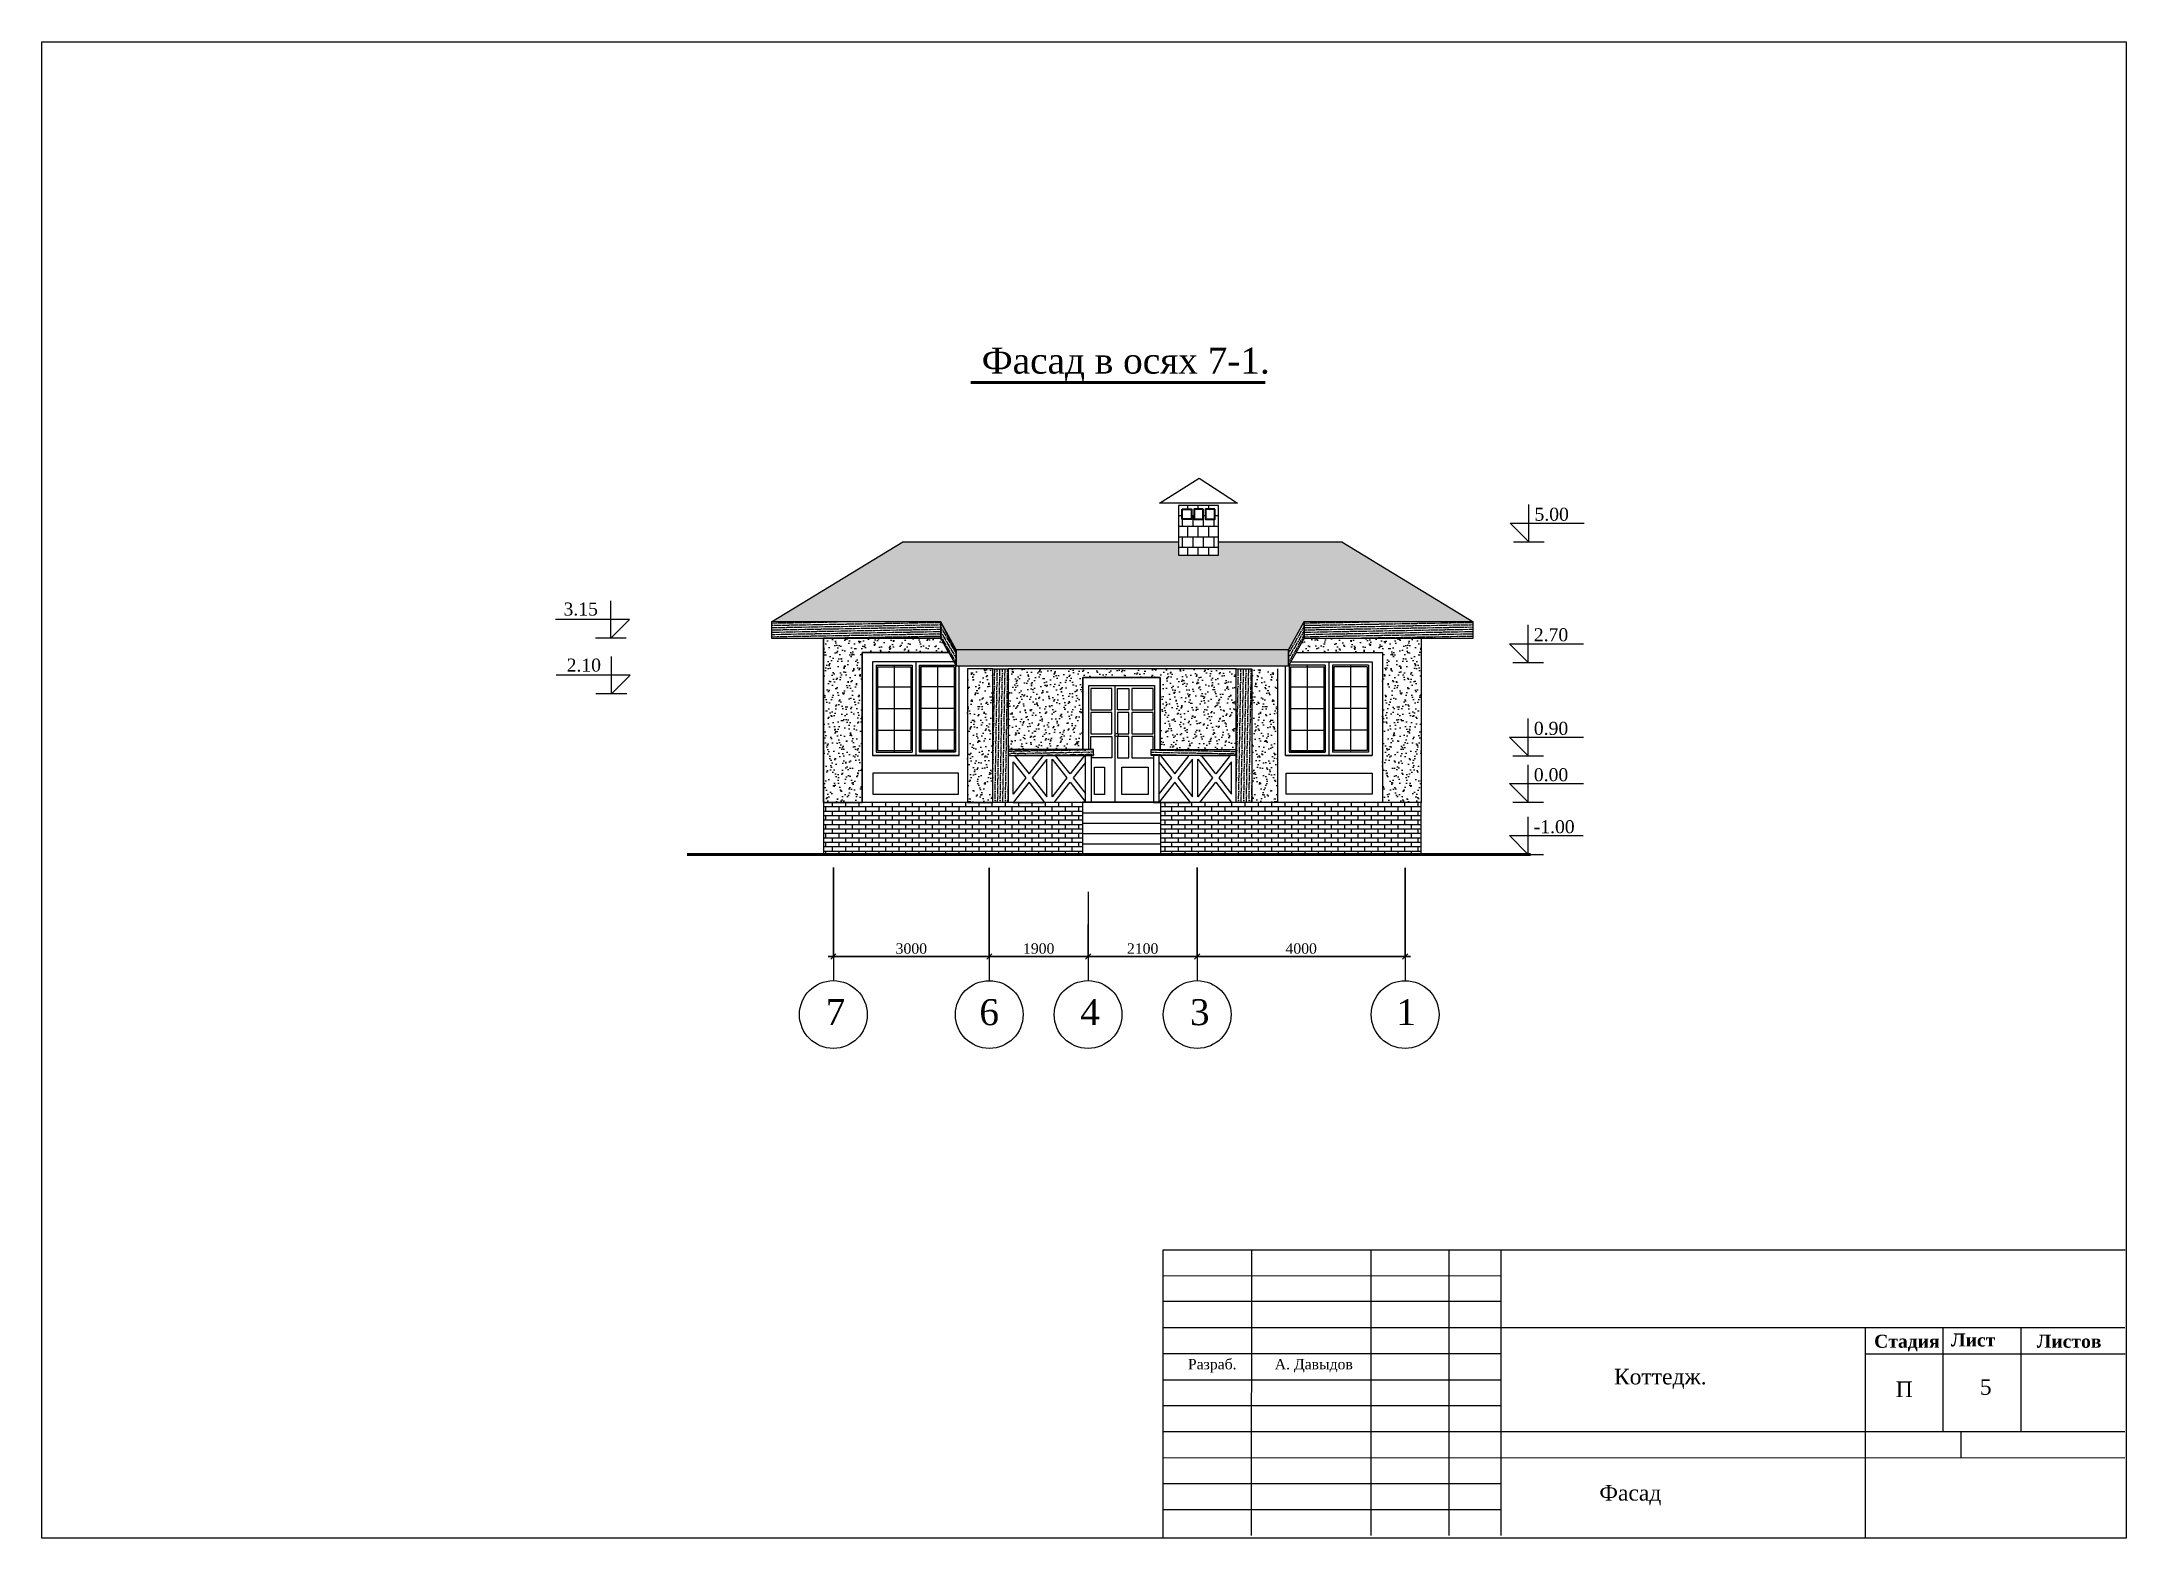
# Model space of a CAD drawing. Extents: x 1526320 to 3332998, y -546296 to 333165.
# Drawn here: x 2129245 to 2169348, y -245477 to -216692 of the extents above; entities that cross this region are included whole.
import ezdxf

# ---------------------------------------------------------------- set-up
doc = ezdxf.new("R2010")
doc.units = 0
doc.header["$LTSCALE"] = 500
doc.header["$MEASUREMENT"] = 0
doc.layers.get('0').update_dxf_attribs({"linetype": 'CONTINUOUS', "lineweight": 0})
doc.layers.add('Для печати', color=250, linetype='CONTINUOUS', lineweight=0)
doc.styles.add('NAKLON', font='TIMESBD.TTF', dxfattribs={"height": 500})
doc.styles.get("Standard").update_dxf_attribs({"font": 'TIMES.TTF', "height": 150})
doc.dimstyles.new('ISO-25', dxfattribs={"dimtxt": 300, "dimasz": 100, "dimexe": 0, "dimexo": 0, "dimgap": 50, "dimtad": 1, "dimdec": 0, "dimrnd": 10, "dimtxsty": 'Standard', "dimblk": 'OBLIQUE', "dimcen": 100, "dimdle": 100, "dimadec": 0, "dimazin": 0, "dimtfac": 1, "dimtdec": 0, "dimtmove": 0, "dimatfit": 3, "dimldrblk": 'OBLIQUE', "dimfxl": 0, "dimarcsym": 0})

msp = doc.modelspace()

# ---------------------------------------------------------------- texts
at = {"layer": 'Для печати', "color": 250, "linetype": 'Continuous', "lineweight": 15, "ltscale": 0.13}
msp.add_text('Фасад в осях 7-1.', height=500, dxfattribs=at).set_placement((2147328.4, -223076.1))
at = {"layer": 'Для печати', "color": 250, "linetype": 'Continuous', "lineweight": 15}
for s, height, p in [('5.00', 250, (2157963.1, -225905.6)), ('3.15', 250, (2139284, -227729.1)), ('2.70', 250, (2157950.7, -228224)), ('2.10', 250, (2139344.2, -228807.4)), ('0.90', 250, (2157950.9, -230023.7)), ('0.00', 250, (2157950.8, -230915.2)), ('-1.00', 250, (2157948.6, -231915.8)), ('Разраб.', 200, (2151295.7, -242227.4)), ('А. Давыдов', 200, (2152966.1, -242227.4)), ('П', 300, (2164912.5, -242760.9)), ('5', 300, (2166530.1, -242716.5)), ('Фасад ', 300, (2159210.6, -244752.2))]:
    msp.add_text(s, height=height, dxfattribs=at).set_placement(p)
at = {"layer": 'Для печати', "color": 250, "linetype": 'Continuous', "lineweight": 0}
for s, p in [('7', (2144326.1, -235607.5)), ('6', (2147283.5, -235607.6)), ('4', (2149223.1, -235607.5)), ('3', (2151334.6, -235607.5)), ('1', (2155305.9, -235607.6))]:
    msp.add_text(s, height=500, dxfattribs=at).set_placement(p)
at = {"layer": 'Для печати', "color": 250, "linetype": 'Continuous', "lineweight": 15, "ltscale": 0.13, "style": 'NAKLON'}
for s, p in [('Стадия', (2164496.5, -241812.1)), ('Лист', (2165975.9, -241787.9)), ('Листов', (2167625.2, -241812.1))]:
    msp.add_text(s, height=250, dxfattribs=at).set_placement(p)
at = {"layer": 'Для печати', "color": 250, "linetype": 'Continuous', "lineweight": 9}
msp.add_text('Коттедж.', height=300, dxfattribs=at).set_placement((2159492, -242517.3))

# ---------------------------------------------------------------- blocks, each defined once
blk = doc.blocks.new('_Oblique')
at = {"color": 0, "linetype": 'ByBlock', "lineweight": -2}
blk.add_line((-0.5, -0.5), (0.5, 0.5), dxfattribs=at)
blk = doc.blocks.new('*D395')
at = {"layer": 'Для печати', "color": 0, "linetype": 'Continuous', "lineweight": -2, "ltscale": 0.13}
for p, q in [((2151475, -232578), (2151475, -234287)), ((2149375, -233674), (2149375, -234287)), ((2151575, -234287), (2149275, -234287))]:
    blk.add_line(p, q, dxfattribs=at)
at = {"layer": 'Для печати', "color": 0, "linetype": 'Continuous', "lineweight": -2, "ltscale": 0.13, "xscale": 100, "yscale": 100, "zscale": 100, "rotation": 180}
blk.add_blockref('_Oblique', (2149375, -234287), dxfattribs=at)
at = {"layer": 'Для печати', "color": 0, "linetype": 'Continuous', "lineweight": -2, "ltscale": 0.13, "xscale": 100, "yscale": 100, "zscale": 100}
blk.add_blockref('_Oblique', (2151475, -234287), dxfattribs=at)
at = {"layer": 'Для печати', "color": 0, "linetype": 'Continuous', "lineweight": 9, "ltscale": 0.13, "insert": (2150425, -234135), "char_height": 200, "attachment_point": 5}
blk.add_mtext('2100', dxfattribs=at)
blk = doc.blocks.new('*D396')
at = {"layer": 'Для печати', "color": 0, "linetype": 'Continuous', "lineweight": -2, "ltscale": 0.13}
for p, q in [((2147475, -232580), (2147475, -234287)), ((2149375, -233674), (2149375, -234287)), ((2149475, -234287), (2147375, -234287))]:
    blk.add_line(p, q, dxfattribs=at)
at = {"layer": 'Для печати', "color": 0, "linetype": 'Continuous', "lineweight": -2, "ltscale": 0.13, "xscale": 100, "yscale": 100, "zscale": 100, "rotation": 180}
blk.add_blockref('_Oblique', (2147475, -234287), dxfattribs=at)
at = {"layer": 'Для печати', "color": 0, "linetype": 'Continuous', "lineweight": -2, "ltscale": 0.13, "xscale": 100, "yscale": 100, "zscale": 100}
blk.add_blockref('_Oblique', (2149375, -234287), dxfattribs=at)
at = {"layer": 'Для печати', "color": 0, "linetype": 'Continuous', "lineweight": 9, "ltscale": 0.13, "insert": (2148425, -234135), "char_height": 200, "attachment_point": 5}
blk.add_mtext('1900', dxfattribs=at)
blk = doc.blocks.new('*D397')
at = {"layer": 'Для печати', "color": 0, "linetype": 'Continuous', "lineweight": -2, "ltscale": 0.13}
for p, q in [((2144475, -232578), (2144475, -234287)), ((2147475, -232580), (2147475, -234287)), ((2147575, -234287), (2144375, -234287))]:
    blk.add_line(p, q, dxfattribs=at)
at = {"layer": 'Для печати', "color": 0, "linetype": 'Continuous', "lineweight": -2, "ltscale": 0.13, "xscale": 100, "yscale": 100, "zscale": 100, "rotation": 180}
blk.add_blockref('_Oblique', (2144475, -234287), dxfattribs=at)
at = {"layer": 'Для печати', "color": 0, "linetype": 'Continuous', "lineweight": -2, "ltscale": 0.13, "xscale": 100, "yscale": 100, "zscale": 100}
blk.add_blockref('_Oblique', (2147475, -234287), dxfattribs=at)
at = {"layer": 'Для печати', "color": 0, "linetype": 'Continuous', "lineweight": 9, "ltscale": 0.13, "insert": (2145975, -234135), "char_height": 200, "attachment_point": 5}
blk.add_mtext('3000', dxfattribs=at)
blk = doc.blocks.new('*D398')
at = {"layer": 'Для печати', "color": 0, "linetype": 'Continuous', "lineweight": -2, "ltscale": 0.13}
for p, q in [((2151475, -232578), (2151475, -234287)), ((2155475, -232581), (2155475, -234287)), ((2155575, -234287), (2151375, -234287))]:
    blk.add_line(p, q, dxfattribs=at)
at = {"layer": 'Для печати', "color": 0, "linetype": 'Continuous', "lineweight": -2, "ltscale": 0.13, "xscale": 100, "yscale": 100, "zscale": 100, "rotation": 180}
blk.add_blockref('_Oblique', (2151475, -234287), dxfattribs=at)
at = {"layer": 'Для печати', "color": 0, "linetype": 'Continuous', "lineweight": -2, "ltscale": 0.13, "xscale": 100, "yscale": 100, "zscale": 100}
blk.add_blockref('_Oblique', (2155475, -234287), dxfattribs=at)
at = {"layer": 'Для печати', "color": 0, "linetype": 'Continuous', "lineweight": 9, "ltscale": 0.13, "insert": (2153475, -234135), "char_height": 200, "attachment_point": 5}
blk.add_mtext('4000', dxfattribs=at)

# ---------------------------------------------------------------- dimensions: what is measured, and where the dimension line sits
at = {"layer": 'Для печати', "color": 250, "linetype": 'Continuous', "lineweight": 9, "ltscale": 0.13}
for base, p1, p2, picture, middle in [((2144475.4, -234286.8), (2147475, -232580.4), (2144475.4, -232577.9), '*D397', (2145975.2, -234135.1)), ((2147475, -234286.8), (2149374.8, -233674.3), (2147475, -232580.4), '*D396', (2148424.9, -234134.8)), ((2149374.8, -234286.8), (2151474.7, -232577.7), (2149374.8, -233674.3), '*D395', (2150424.8, -234135.1)), ((2151474.7, -234286.8), (2155475.1, -232581), (2151474.7, -232577.7), '*D398', (2153474.9, -234135.1))]:
    dim = msp.add_linear_dim(base=base, p1=p1, p2=p2, angle=180, dimstyle='ISO-25', dxfattribs=at)
    dim.commit()
    dim.dimension.update_dxf_attribs({"geometry": picture, "text_midpoint": middle})

# ---------------------------------------------------------------- hatches: boundary and pattern name
at = {"layer": 'Для печати', "linetype": 'Continuous', "lineweight": 0, "ltscale": 1.3}
h = msp.add_hatch(dxfattribs=at)
h.set_pattern_fill('AR-B88', color=250, style=0)
h.set_pattern_definition([(180, (2705519.92, 72287.35), (0, 203.2), []), (90, (2705519.92, 72287.35), (101.6, 203.2), [203.2, -203.2])])
h.paths.add_polyline_path([(2151589.5, -225682.4), (2151413.5, -225682.4), (2151413.5, -225877.8), (2151589.5, -225877.8)], flags=16)
h.paths.add_polyline_path([(2151186.6, -225682.4), (2151362.6, -225682.4), (2151362.6, -225877.8), (2151186.6, -225877.8)], flags=16)
h.paths.add_polyline_path([(2151812.5, -225682.4), (2151636.5, -225682.4), (2151636.5, -225877.8), (2151812.5, -225877.8)], flags=16)
h.paths.add_polyline_path([(2151886.9, -225612.1), (2151112.3, -225612.1), (2151112.3, -226569.2), (2151886.9, -226569.4)])
at = {"layer": 'Для печати', "linetype": 'Continuous', "lineweight": 0, "ltscale": 0.13}
h = msp.add_hatch(dxfattribs=at)
h.set_pattern_fill('AR-RSHKE', color=250, scale=20, style=0)
h.set_pattern_definition([(0, (45516.91, -30675.88), (510, 240), [120, -100, 140, -60, 180, -80]), (0, (45636.91, -30665.88), (510, 240), [100, -380, 80, -120]), (0, (45876.91, -30690.88), (510, 240), [60, -620]), (90, (45516.91, -30675.88), (-170, 240), [230, -730]), (90, (45636.91, -30675.88), (-170, 240), [225, -735]), (90, (45736.91, -30675.88), (-170, 240), [210, -750]), (90, (45876.91, -30690.88), (-170, 240), [230, -730]), (90, (45936.91, -30690.88), (-170, 240), [230, -730]), (90, (46116.91, -30675.88), (-170, 240), [220, -740])])
edge = h.paths.add_edge_path()
edge.add_line((2143284.7, -227851.4), (2145813.6, -226311))
edge.add_line((2145813.6, -226311), (2151112.3, -226310.7))
edge.add_line((2151112.3, -226310.7), (2151112.3, -226569.3))
edge.add_line((2151112.3, -226569.3), (2151886.9, -226569.3))
edge.add_line((2151886.9, -226569.3), (2151887, -226310.7))
edge.add_line((2151887, -226310.7), (2154255.5, -226310.7))
edge.add_line((2154255.5, -226310.7), (2156784.9, -227851.4))
edge.add_line((2156784.9, -227851.4), (2156236.2, -227851.4))
edge.add_line((2156236.2, -227851.4), (2156013.5, -227851.4))
edge.add_line((2156013.5, -227851.4), (2155765.5, -227851.4))
edge.add_line((2155765.5, -227851.4), (2155665, -227851.4))
edge.add_line((2155665, -227851.4), (2153527.6, -227851.4))
edge.add_line((2153527.6, -227851.4), (2153233.4, -228390))
edge.add_line((2153233.4, -228390), (2146837.1, -228389.5))
edge.add_line((2146837.1, -228389.5), (2146539.6, -227851.4))
edge.add_line((2146539.6, -227851.4), (2143284.7, -227851.4))
h = msp.add_hatch(dxfattribs=at)
h.set_pattern_fill('ANSI36', color=250, scale=350, angle=134, style=0)
h.set_pattern_definition([(1, (4180538.04, -30675.962), (77.3143819, -42.4071368), [109.375, -21.875, 0, -21.875])])
h.paths.add_polyline_path([(2146539.4, -227851.4), (2143284.7, -227851.4), (2143284.7, -228161.4), (2146539.5, -228161.4)])
h = msp.add_hatch(dxfattribs=at)
h.set_pattern_fill('AR-SAND', color=250, scale=100, angle=100, style=0)
h.set_pattern_definition([(137.5, (45517.23, -30675.88), (-188.66123, -39.662578), [0, -152, 0, -170, 0, -162.5]), (107.5, (45517.23, -30675.88), (-308.658982, 125.28293), [0, -82, 0, -137, 0, -52.5]), (67.5, (45538.59, -30797.01), (-54.633814, 306.584837), [0, -50, 0, -180, 0, -235]), (57.5, (45538.59, -30797), (-138.63501, 280.805002), [0, -25, 0, -118, 0, -135])])
edge = h.paths.add_edge_path()
edge.add_line((2146678.9, -228440.2), (2146539.8, -228161.4))
edge.add_line((2146539.8, -228161.4), (2144285.4, -228161.4))
edge.add_line((2144285.4, -228161.4), (2144285.4, -231322.3))
edge.add_line((2144285.4, -231322.3), (2145030.9, -231322.3))
edge.add_line((2145030.9, -231322.3), (2145030.9, -228440))
edge.add_line((2145030.9, -228440), (2146678.8, -228440))
edge.add_line((2147540.1, -231322.3), (2147540.5, -228755.9))
edge.add_line((2147540.5, -228755.9), (2147054, -228755.9))
edge.add_line((2147054, -228755.9), (2147054, -231322.3))
edge.add_line((2147054, -231322.3), (2147540.1, -231322.3))
h = msp.add_hatch(dxfattribs=at)
h.set_pattern_fill('ANSI36', color=250, scale=350, angle=75, style=0)
h.set_pattern_definition([(120, (45516.914, -30675.88), (-76.1698614, 44.43007), [109.375, -21.875, 0, -21.875])])
edge = h.paths.add_edge_path()
edge.add_line((2146539.4, -227851.4), (2146539.4, -228161.4))
edge.add_line((2146539.4, -228161.4), (2146836.1, -228699.5))
edge.add_line((2146836.1, -228699.5), (2146836.1, -228446.1))
edge.add_line((2146836.1, -228446.1), (2146539.5, -227851.4))
h = msp.add_hatch(dxfattribs=at)
h.set_pattern_fill('AR-SAND', color=250, scale=100, angle=100, style=0)
h.set_pattern_definition([(42.5, (4254552.6, -30675.88), (188.66123, -39.662578), [0, -152, 0, -170, 0, -162.5]), (72.5, (4254552.6, -30675.88), (308.658982, 125.28293), [0, -82, 0, -137, 0, -52.5]), (112.5, (4254531.23, -30797.01), (54.633814, 306.584837), [0, -50, 0, -180, 0, -235]), (122.5, (4254531.23, -30797), (138.63501, 280.805002), [0, -25, 0, -118, 0, -135])])
edge = h.paths.add_edge_path()
edge.add_line((2153390.9, -228440.2), (2153530, -228161.4))
edge.add_line((2153530, -228161.4), (2155784.4, -228161.4))
edge.add_line((2155784.4, -228161.4), (2155784.4, -231322.3))
edge.add_line((2155784.4, -231322.3), (2155038.9, -231322.3))
edge.add_line((2155038.9, -231322.3), (2155038.9, -228440))
edge.add_line((2155038.9, -228440), (2153391, -228440))
edge.add_line((2152529.7, -231322.3), (2152529.3, -228755.9))
edge.add_line((2152529.3, -228755.9), (2153015.9, -228755.9))
edge.add_line((2153015.9, -228755.9), (2153015.9, -231322.3))
edge.add_line((2153015.9, -231322.3), (2152529.7, -231322.3))
h = msp.add_hatch(dxfattribs=at)
h.set_pattern_fill('ANSI36', color=250, scale=350, angle=75, style=0)
h.set_pattern_definition([(60, (4254552.617, -30675.88), (76.1698614, 44.43007), [109.375, -21.875, 0, -21.875])])
edge = h.paths.add_edge_path()
edge.add_line((2153530.1, -227851.4), (2153530.1, -228161.4))
edge.add_line((2153530.1, -228161.4), (2153233.4, -228699.5))
edge.add_line((2153233.4, -228699.5), (2153233.4, -228390))
edge.add_line((2153233.4, -228390), (2153530.1, -227851.4))
h = msp.add_hatch(dxfattribs=at)
h.set_pattern_fill('ANSI36', color=250, scale=350, angle=134, style=0)
h.set_pattern_definition([(1, (4190780.945, -30675.946), (77.3143819, -42.4071368), [109.375, -21.875, 0, -21.875])])
h.paths.add_polyline_path([(2156782.3, -227851.4), (2153527.6, -227851.4), (2153527.6, -228161.4), (2156782.4, -228161.4)])
h = msp.add_hatch(dxfattribs=at)
h.set_pattern_fill('ANSI36', color=250, scale=350, angle=134, style=0)
h.set_pattern_definition([(1, (4183793.383, -31214.16), (77.3143819, -42.4071368), [109.375, -21.875, 0, -21.875])])
h.paths.add_polyline_path([(2153234, -228389.8), (2146836.6, -228389.6), (2146836.7, -228699.6), (2153233.9, -228699.6)])
h = msp.add_hatch(dxfattribs=at)
h.set_pattern_fill('ANSI36', color=250, scale=400, angle=44, style=0)
h.set_pattern_definition([(89, (323579.91, -55199.185), (-48.4652992, 88.3592936), [125, -25, 0, -25])])
h.paths.add_polyline_path([(2147839.7, -231322.2), (2147539.8, -231322.2), (2147540.2, -228755.9), (2147840.1, -228756)])
h = msp.add_hatch(dxfattribs=at)
h.set_pattern_fill('AR-SAND', color=250, scale=100, angle=100, style=0)
h.set_pattern_definition([(137.5, (45516.91, -30675.88), (-188.66123, -39.662578), [0, -152, 0, -170, 0, -162.5]), (107.5, (45516.91, -30675.88), (-308.658982, 125.28293), [0, -82, 0, -137, 0, -52.5]), (67.5, (45538.27, -30797.01), (-54.633814, 306.584837), [0, -50, 0, -180, 0, -235]), (57.5, (45538.27, -30797), (-138.63501, 280.805002), [0, -25, 0, -118, 0, -135])])
edge = h.paths.add_edge_path()
edge.add_line((2147839.9, -230305.4), (2149275.1, -230306.4))
edge.add_line((2149275.1, -230306.4), (2149275.1, -228919.6))
edge.add_line((2149275.1, -228919.6), (2150761.7, -228919.6))
edge.add_line((2150761.7, -228919.6), (2150761.7, -230306.3))
edge.add_line((2150761.7, -230306.3), (2152226, -230306.3))
edge.add_line((2152226, -230306.3), (2152226, -228755.8))
edge.add_line((2152226, -228755.8), (2147840.1, -228755.8))
edge.add_line((2147840.1, -228755.8), (2147839.9, -230305.5))
h = msp.add_hatch(dxfattribs=at)
h.set_pattern_fill('ANSI36', color=250, scale=400, angle=44, style=0)
h.set_pattern_definition([(89, (328266.3, -55199.2), (-48.4652992, 88.3592936), [125, -25, 0, -25])])
h.paths.add_polyline_path([(2152526.1, -231322.2), (2152226.2, -231322.2), (2152226.6, -228755.9), (2152526.5, -228756)])
at = {"layer": 'Для печати', "linetype": 'Continuous', "lineweight": 15, "ltscale": 0.13}
h = msp.add_hatch(dxfattribs=at)
h.set_pattern_fill('ANSI36', color=250, scale=350, angle=136, style=0)
h.set_pattern_definition([(181, (587206.34, -34031.12), (-75.7872964, -45.0795365), [109.375, -21.875, 0, -21.875])])
h.paths.add_polyline_path([(2147839.8, -230422.2), (2149479.3, -230422.2), (2149479.3, -230306.8), (2147839.9, -230305.5)])
h = msp.add_hatch(dxfattribs=at)
h.set_pattern_fill('ANSI36', color=250, scale=350, angle=136, style=0)
h.set_pattern_definition([(359, (3712863.167, -34031.12), (75.7872964, -45.0795365), [109.375, -21.875, 0, -21.875])])
h.paths.add_polyline_path([(2152229.7, -230422.2), (2150590.2, -230422.2), (2150590.2, -230306.8), (2152229.6, -230305.5)])
at = {"layer": 'Для печати', "linetype": 'Continuous', "lineweight": 0, "ltscale": 0.13}
h = msp.add_hatch(dxfattribs=at)
h.set_pattern_fill('AR-BRSTD', color=250, scale=32, style=0)
h.set_pattern_definition([(0, (45516.91, -30675.88), (0, 85.344), []), (90, (45516.91, -30675.88), (-128, 85.344), [85.344, -85.344])])
h.paths.add_polyline_path([(2150773.7, -231321.6), (2149269.7, -231321.6), (2149269.7, -232321.8), (2150773.7, -232321.8)])
h.paths.add_polyline_path([(2155784.5, -231322.3), (2144285.1, -231322.3), (2144285.1, -232322.5), (2155784.5, -232322.5)])
at = {"layer": 'Для печати', "linetype": 'Continuous', "lineweight": 15, "ltscale": 0.13}
h = msp.add_hatch(dxfattribs=at)
h.set_pattern_fill('ANSI31', color=250, scale=1600, angle=135, style=0)
h.set_pattern_definition([(180, (119528.81, -30721.24), (-4e-14, -200), [])])
h.paths.add_polyline_path([(2150773.7, -231367.6), (2149269.7, -231367.6), (2149269.7, -232367.8), (2150773.7, -232367.8)])

# ---------------------------------------------------------------- linework, layer by layer
at = {"layer": 'Для печати', "color": 250, "linetype": 'Continuous', "lineweight": 50, "ltscale": 0.13}
for p, q in [((2152781.6, -223247.4), (2147122.6, -223247.4)), ((2157886.1, -232322.5), (2141660.9, -232322.5))]:
    msp.add_line(p, q, dxfattribs=at)
at = {"layer": 'Для печати', "color": 250, "linetype": 'Continuous', "lineweight": 15}
for p, q in [((2157854.6, -226312.3), (2157854.6, -225592.3)), ((2157494.6, -225952.3), (2158916.9, -225952.3)), ((2157854.6, -226312.3), (2157494.6, -225952.3)), ((2157558.9, -226312.3), (2158150.3, -226312.3)), ((2140193.3, -228163.2), (2140193.3, -227443.3)), ((2140553.3, -227803.3), (2139131.1, -227803.3)), ((2140489, -228163.2), (2139897.7, -228163.2)), ((2140193.3, -228163.2), (2140553.3, -227803.3)), ((2157842.2, -228630.7), (2157842.2, -227910.7)), ((2140204.3, -229236.8), (2140204.3, -228516.8)), ((2157482.2, -228270.7), (2158904.5, -228270.7)), ((2157842.2, -228630.7), (2157482.2, -228270.7)), ((2140564.3, -228876.8), (2139142, -228876.8)), ((2140204.3, -229236.8), (2140564.3, -228876.8)), ((2145228, -228619.3), (2145228, -230422.8)), ((2145297.7, -228684.6), (2145993.2, -228684.6)), ((2145297.7, -228684.6), (2145297.7, -230353.8)), ((2145325.5, -228714.3), (2145965.4, -228714.3)), ((2145325.5, -228714.3), (2145325.5, -230325.9)), ((2145645.4, -228684.9), (2145645.4, -230353.8)), ((2145965.4, -228714.3), (2145965.4, -230325.9)), ((2145993.2, -228684.4), (2145993.2, -230353.8)), ((2146062.2, -228618.8), (2146062.2, -230423.1)), ((2146131.7, -228684.4), (2146131.7, -230353.8)), ((2146799.4, -228714.3), (2146159.6, -228714.3)), ((2146159.6, -228714.3), (2146159.6, -230325.9)), ((2146479.5, -228684.9), (2146479.5, -230353.8)), ((2146799.4, -228714.3), (2146799.4, -230325.9)), ((2153270.1, -228714.3), (2153909.9, -228714.3)), ((2153270.1, -228714.3), (2153270.1, -230325.9)), ((2153590, -228684.9), (2153590, -230353.8)), ((2153909.9, -228714.3), (2153909.9, -230325.9)), ((2153937.7, -228684.4), (2153937.7, -230353.8)), ((2154007.3, -228618.8), (2154007.3, -230423.1)), ((2154076.3, -228684.4), (2154076.3, -230353.8)), ((2154771.8, -228684.6), (2154076.3, -228684.6)), ((2154104.1, -228714.3), (2154104.1, -230325.9)), ((2154744, -228714.3), (2154104.1, -228714.3)), ((2154424.1, -228684.9), (2154424.1, -230353.8)), ((2154744, -228714.3), (2154744, -230325.9)), ((2154771.8, -228684.6), (2154771.8, -230353.8)), ((2154841.4, -228619.3), (2154841.4, -230422.8)), ((2157546.5, -228630.7), (2158137.9, -228630.7)), ((2140500, -229236.8), (2139908.6, -229236.8)), ((2145297.7, -229101.9), (2145993.2, -229101.9)), ((2146827.2, -229101.9), (2146131.7, -229101.9)), ((2149888.1, -229077.7), (2149888.1, -231322.7)), ((2153242.2, -229101.9), (2153937.7, -229101.9)), ((2154771.8, -229101.9), (2154076.3, -229101.9)), ((2145297.7, -229519.2), (2145993.2, -229519.2)), ((2146827.2, -229519.2), (2146131.7, -229519.2)), ((2153242.2, -229519.2), (2153937.7, -229519.2)), ((2154771.8, -229519.2), (2154076.3, -229519.2)), ((2157842.4, -230430.4), (2157842.4, -229710.4)), ((2145297.7, -229936.5), (2145993.2, -229936.5)), ((2146827.2, -229936.5), (2146131.7, -229936.5)), ((2153242.2, -229936.5), (2153937.7, -229936.5)), ((2154771.8, -229936.5), (2154076.3, -229936.5)), ((2157482.4, -230070.4), (2158904.7, -230070.4)), ((2157842.4, -230430.4), (2157482.4, -230070.4)), ((2146896.8, -230422.8), (2145228.1, -230422.2)), ((2145297.7, -230353.8), (2145993.2, -230353.8)), ((2145325.5, -230325.9), (2145965.4, -230325.9)), ((2146827.2, -230353.8), (2146131.7, -230353.8)), ((2146799.4, -230325.9), (2146159.6, -230325.9)), ((2153172.7, -230422.8), (2154841.4, -230422.2)), ((2153242.2, -230353.8), (2153937.7, -230353.8)), ((2153270.1, -230325.9), (2153909.9, -230325.9)), ((2154771.8, -230353.8), (2154076.3, -230353.8)), ((2154744, -230325.9), (2154104.1, -230325.9)), ((2157546.8, -230430.4), (2158138.1, -230430.4)), ((2157842.3, -231321.8), (2157482.3, -230961.8)), ((2157482.3, -230961.8), (2158904.6, -230961.8)), ((2157842.3, -231321.8), (2157842.3, -230601.8)), ((2157546.6, -231321.8), (2158138, -231321.8)), ((2157840.1, -232322.5), (2157840.1, -231602.5)), ((2157480.1, -231962.5), (2158902.4, -231962.5)), ((2157840.1, -232322.5), (2157480.1, -231962.5)), ((2157544.4, -232322.5), (2158135.8, -232322.5)), ((2152521.3, -245425), (2152522.3, -239925)), ((2154821.3, -245425.3), (2154822.3, -239925.3)), ((2156321.3, -245425.6), (2156322.3, -239925.6)), ((2157321.3, -245425.8), (2157322.3, -239925.8)), ((2150822.2, -240424.7), (2157322.2, -240425.8)), ((2150822, -241424.7), (2157322, -241425.8)), ((2150821.9, -241924.7), (2157321.9, -241925.8)), ((2164323.9, -241927.7), (2169323.9, -241928.5)), ((2150821.8, -242924.7), (2157321.8, -242925.8)), ((2150821.7, -243424.7), (2157321.7, -243425.8)), ((2150821.6, -243924.7), (2169321.6, -243927.7)), ((2150821.5, -244424.7), (2157321.5, -244425.8)), ((2150821.4, -244924.7), (2157321.4, -244925.8))]:
    msp.add_line(p, q, dxfattribs=at)
at = {"layer": 'Для печати', "color": 250, "linetype": 'Continuous', "lineweight": 0}
for p, q in [((2144475.4, -233041.8), (2144475.4, -234750.7)), ((2147475, -233041.9), (2147475, -234750.7)), ((2149374.8, -233041.8), (2149374.8, -234750.7)), ((2151474.7, -233041.8), (2151474.7, -234750.7)), ((2155475.1, -233041.9), (2155475.1, -234750.7))]:
    msp.add_line(p, q, dxfattribs=at)
at = {"layer": 'Для печати', "color": 250, "linetype": 'Continuous', "lineweight": 15, "ltscale": 0.13}
for p, q in [((2150821.7, -239928.8), (2169323.7, -239928.8)), ((2150821.7, -245465.9), (2150821.7, -239928.8)), ((2157315.8, -240920.2), (2150824.5, -240920.2)), ((2150846.9, -241424.1), (2169318, -241424.1)), ((2164324.2, -241423.2), (2164324.2, -245477.1)), ((2165820.8, -241423.2), (2165820.8, -243421)), ((2167317.4, -241423.2), (2167317.4, -243421)), ((2150834.4, -242427.1), (2157322.1, -242427.1)), ((2157323.3, -243421.2), (2164317, -243421.2)), ((2164317, -243421.2), (2169317.7, -243421.2)), ((2166166.2, -243421), (2166166.2, -243924.1))]:
    msp.add_line(p, q, dxfattribs=at)
at = {"layer": 'Для печати', "color": 250, "linetype": 'Continuous', "lineweight": 0, "ltscale": 0.13}
msp.add_lwpolyline([(2169347.8, -245475.4), (2129245.2, -245475.4), (2129245.2, -216692.2), (2169347.8, -216692.2)], close=True, dxfattribs=at)
at = {"layer": 'Для печати', "color": 250, "linetype": 'Continuous', "lineweight": 15, "ltscale": 1.3}
for points in [[(2150751.8, -225567.6), (2151515.2, -225089.4), (2152250.4, -225566.8)], [(2151886.9, -225612.1), (2151112.3, -225612.1), (2151112.3, -226569.2), (2151886.9, -226569.4)]]:
    msp.add_lwpolyline(points, close=True, dxfattribs=at)
at = {"layer": 'Для печати', "color": 250, "linetype": 'Continuous', "lineweight": 30, "ltscale": 1.3}
for points in [[(2151186.6, -225682.4), (2151362.6, -225682.4), (2151362.6, -225877.8), (2151186.6, -225877.8)], [(2151589.5, -225682.4), (2151413.5, -225682.4), (2151413.5, -225877.8), (2151589.5, -225877.8)], [(2151812.5, -225682.4), (2151636.5, -225682.4), (2151636.5, -225877.8), (2151812.5, -225877.8)]]:
    msp.add_lwpolyline(points, close=True, dxfattribs=at)
at = {"layer": 'Для печати', "color": 250, "linetype": 'Continuous', "lineweight": 15, "ltscale": 0.13}
for points in [[(2143284.7, -227851.4), (2145813.6, -226311), (2151112.3, -226310.7), (2151112.3, -226569.3), (2151886.9, -226569.3), (2151887, -226310.7), (2154255.5, -226310.7), (2156784.9, -227851.4), (2156236.2, -227851.4), (2156013.5, -227851.4), (2155765.5, -227851.4), (2155665, -227851.4), (2153527.6, -227851.4), (2153233.4, -228390), (2146837.1, -228389.5), (2146539.6, -227851.4), (2143284.7, -227851.4)], [(2146539.4, -227851.4), (2146539.4, -228161.4), (2146836.1, -228699.5), (2146836.1, -228446.1), (2146539.5, -227851.4)], [(2153530.1, -227851.4), (2153530.1, -228161.4), (2153233.4, -228699.5), (2153233.4, -228390), (2153530.1, -227851.4)], [(2146692.3, -228440.2), (2145030.5, -228440.2), (2145030.5, -231322.3)], [(2153376.9, -228440.2), (2155039, -228440.2), (2155039, -231322.3)], [(2146791.5, -228619.1), (2145227.9, -228619.1), (2145227.9, -230422.2), (2146896.7, -230422.7), (2146896.7, -228699.3)], [(2146827.3, -228685.1), (2146827.3, -230353.7), (2146131.8, -230353.7), (2146131.8, -228684.6), (2146827.3, -228684.6)], [(2147053.6, -228756), (2147053.6, -231322.2)], [(2150761.7, -230306.7), (2150761.7, -228919.6), (2149275.2, -228919.6), (2149275.2, -230306.3)], [(2153015.9, -228756), (2153015.9, -231322.2)], [(2153278.7, -228619.1), (2154841.6, -228619.1), (2154841.6, -230422.2), (2153172.8, -230422.7), (2153172.8, -228700.2)], [(2153242.2, -228685.3), (2153242.2, -230353.7), (2153937.7, -230353.7), (2153937.7, -228684.6), (2153242.2, -228684.6)], [(2149388.9, -230306.7), (2149388.9, -229077.6), (2150655.9, -229077.6), (2150655.9, -230306.8)], [(2149426, -230306.7), (2149426, -230058.2), (2149833.8, -230058.2), (2149833.8, -230465.8), (2149436.6, -230465.8)], [(2150624.2, -230306.8), (2150624.2, -230057.8), (2150218.1, -230057.8), (2150218.1, -230465.2), (2150633.1, -230465.2)], [(2147932.5, -230542.4), (2148176.7, -230853.1), (2147932.5, -231164), (2147932.5, -230542.4)], [(2147962.5, -230422.2), (2148238.8, -230774.1), (2148515.3, -230422.2), (2147962.5, -230422.2)], [(2148583.5, -230493.7), (2148300.8, -230853.1), (2148583.5, -231212.9), (2148583.5, -230493.7)], [(2148683, -230493.7), (2148965.7, -230853.1), (2148683, -231212.9), (2148683, -230493.7)], [(2149304, -230422.2), (2149027.8, -230774.1), (2148751.3, -230422.2), (2149304, -230422.2)], [(2149325.9, -230552.8), (2149089.8, -230853.1), (2149325.8, -231153.5), (2149325.9, -230552.8)], [(2150743.7, -230552.8), (2150979.7, -230853.1), (2150743.7, -231153.5), (2150743.7, -230552.8)], [(2150765.5, -230422.2), (2151041.7, -230774.1), (2151318.2, -230422.2), (2150765.5, -230422.2)], [(2151386.5, -230493.7), (2151103.8, -230853.1), (2151386.5, -231212.9), (2151386.5, -230493.7)], [(2151486, -230493.7), (2151768.7, -230853.1), (2151486, -231212.9), (2151486, -230493.7)], [(2152107, -230422.2), (2151830.7, -230774.1), (2151554.3, -230422.2), (2152107, -230422.2)], [(2152137, -230542.4), (2151892.8, -230853.1), (2152137.1, -231164), (2152137, -230542.4)], [(2148238.8, -230932.1), (2147932.5, -231321.9), (2148545.1, -231321.9), (2148238.8, -230932.1)], [(2149027.7, -230932.1), (2149334.1, -231321.9), (2148721.4, -231321.9), (2149027.7, -230932.1)], [(2151041.8, -230932.1), (2150735.4, -231321.9), (2151348.1, -231321.9), (2151041.8, -230932.1)], [(2151830.7, -230932.1), (2152137.1, -231321.9), (2151524.4, -231321.9), (2151830.7, -230932.1)]]:
    msp.add_lwpolyline(points, dxfattribs=at)
for points in [[(2146539.4, -227851.4), (2143284.7, -227851.4), (2143284.7, -228161.4), (2146539.5, -228161.4)], [(2156782.3, -227851.4), (2153527.6, -227851.4), (2153527.6, -228161.4), (2156782.4, -228161.4)], [(2153234, -228389.8), (2146836.6, -228389.6), (2146836.7, -228699.6), (2153233.9, -228699.6)], [(2147839.7, -231322.2), (2147539.8, -231322.2), (2147540.2, -228755.9), (2147840.1, -228756)], [(2152526.1, -231322.2), (2152226.2, -231322.2), (2152226.6, -228755.9), (2152526.5, -228756)], [(2147839.8, -230422.2), (2149479.3, -230422.2), (2149479.3, -230306.8), (2147839.9, -230305.5)], [(2152229.7, -230422.2), (2150590.2, -230422.2), (2150590.2, -230306.8), (2152229.6, -230305.5)], [(2146882.6, -230763.7), (2145231.9, -230763.7), (2145231.9, -231162.2), (2146882.6, -231162.2)], [(2150021.4, -230647.1), (2150528.2, -230647.1), (2150528.2, -231172.6), (2150021.4, -231172.6)], [(2153186.9, -230763.7), (2154837.6, -230763.7), (2154837.6, -231162.2), (2153186.9, -231162.2)], [(2155784.5, -231322.3), (2144285.1, -231322.3), (2144285.1, -232322.5), (2155784.5, -232322.5)], [(2150773.7, -231321.6), (2149269.7, -231321.6), (2149269.7, -232321.8), (2150773.7, -232321.8)]]:
    msp.add_lwpolyline(points, close=True, dxfattribs=at)
at = {"layer": 'Для печати', "color": 250, "linetype": 'Continuous', "lineweight": 0, "ltscale": 0.13}
for points in [[(2153530.3, -228161.4), (2155783.9, -228161.4), (2155783.9, -231322.4), (2144285, -231322.4), (2144285, -228161.3), (2146539.3, -228161.3)], [(2146692.3, -228438.8), (2146539.5, -228161.4), (2144285.1, -228161.4), (2144285.1, -231322.3), (2145030.6, -231322.3), (2145030.6, -228440), (2146692.3, -228438.8)], [(2147539.8, -231322.3), (2147540.2, -228755.9), (2147053.6, -228755.9), (2147053.6, -231322.3), (2147539.8, -231322.3)], [(2147839.9, -230305.4), (2149275.1, -230306.4), (2149275.1, -228919.6), (2150761.7, -228919.6), (2150761.7, -230306.3), (2152226, -230306.3), (2152226, -228755.8), (2147840.1, -228755.8), (2147839.9, -230305.5)]]:
    msp.add_lwpolyline(points, dxfattribs=at)
at = {"layer": 'Для печати', "color": 250, "linetype": 'Continuous', "lineweight": 15}
for points in [[(2149834, -229131.8), (2149426.1, -229131.8), (2149426.1, -229539.6), (2149834, -229539.6)], [(2149942.3, -229131.8), (2150162.2, -229131.8), (2150162.2, -229539.6), (2149942.3, -229539.6)], [(2150624.2, -229131.8), (2150216.3, -229131.8), (2150216.3, -229539.6), (2150624.2, -229539.6)], [(2149834, -229593.8), (2149426.1, -229593.8), (2149426.1, -230001.5), (2149834, -230001.5)], [(2150162.2, -229593.2), (2149942.4, -229593.2), (2149942.4, -230001.6), (2150162.2, -230001.6)], [(2150624.2, -229593.7), (2150216.4, -229593.7), (2150216.4, -230001.5), (2150624.2, -230001.5)], [(2150162.1, -230057.4), (2149942.4, -230057.4), (2149942.4, -230465.9), (2150162.1, -230465.9)], [(2149498.5, -230647), (2149691.2, -230647), (2149691.2, -231172.7), (2149498.5, -231172.7)]]:
    msp.add_lwpolyline(points, close=True, dxfattribs=at)
at = {"layer": 'Для печати', "color": 250, "linetype": 'Continuous', "lineweight": 9, "ltscale": 0.13}
for points in [[(2149436.6, -231323.4), (2149327.2, -231323.4), (2149325.9, -230422.7), (2149436.6, -230422.7)], [(2150633.3, -231322.4), (2150742.8, -231322.4), (2150744.1, -230421.7), (2150633.3, -230421.7)]]:
    msp.add_lwpolyline(points, close=True, dxfattribs=at)
at = {"layer": 'Для печати', "color": 250, "linetype": 'Continuous', "lineweight": 15}
msp.add_circle((2149923.1, -230028.3), 30.4, dxfattribs=at)
at = {"layer": 'Для печати', "color": 250, "linetype": 'Continuous', "lineweight": 0}
for centre in [(2144474.6, -235403.3), (2147474.3, -235403.4), (2149374.1, -235403.3), (2151474, -235403.3), (2155474.4, -235403.4)]:
    msp.add_circle(centre, 651.5, dxfattribs=at)

msp.set_redraw_order([(e.dxf.handle, doc.entitydb.next_handle()) for e in msp.query("TEXT MTEXT ATTDEF DIMENSION ARC_DIMENSION")])  # texts and dimensions are drawn at this point

doc.saveas('drawing.dxf')
